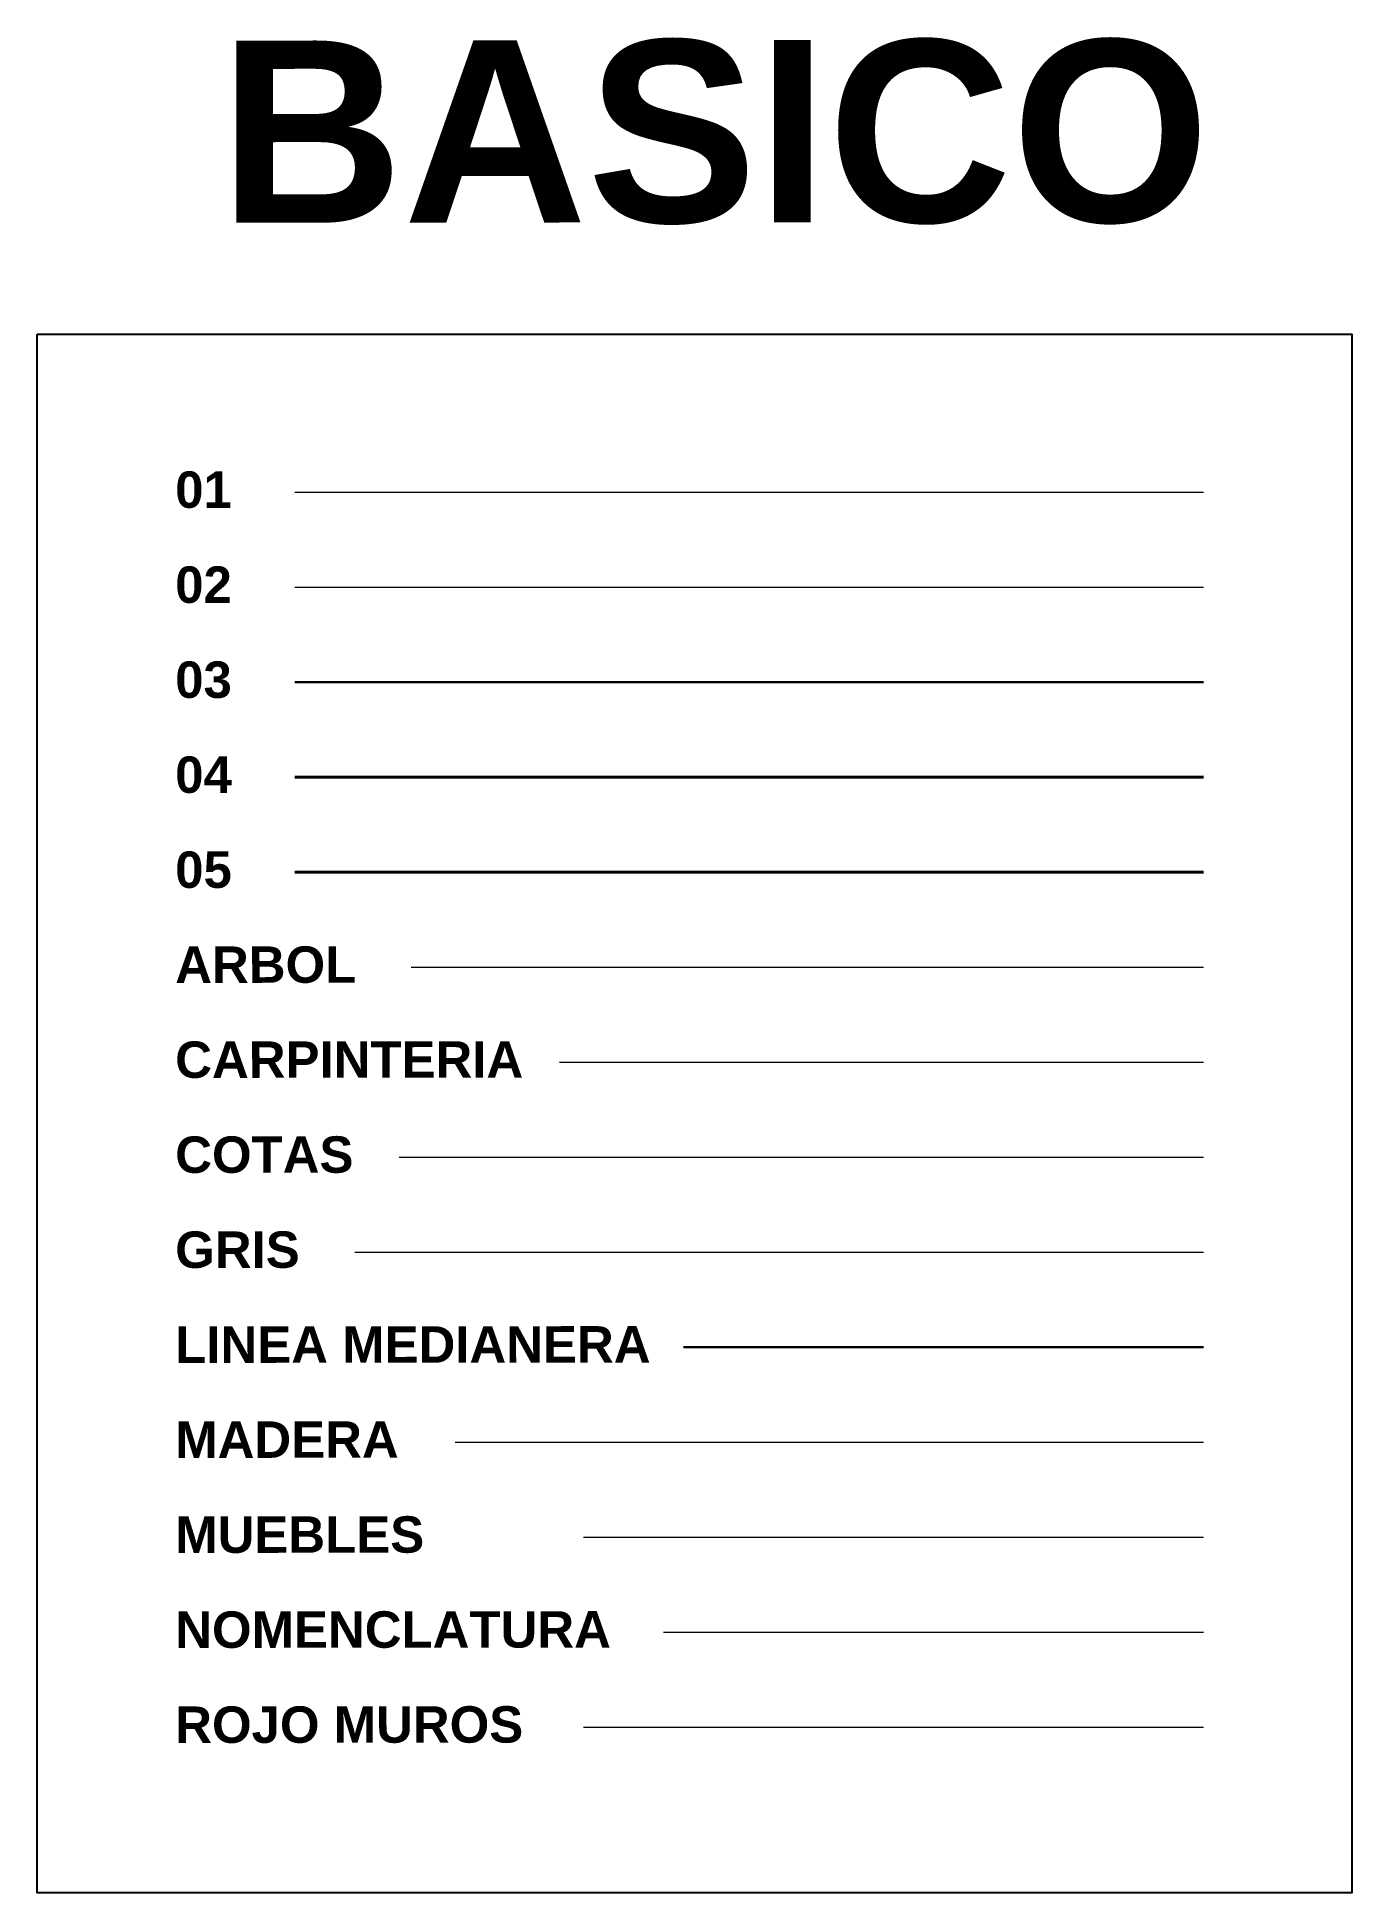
# Model space of a CAD drawing. Header units: millimetres. Extents: x 1434 to 1537, y 1432 to 1474.
# Drawn here: x 1433.91 to 1451.94, y 1448.78 to 1474.24 of the extents above; entities that cross this region are included whole.
import ezdxf

# ---------------------------------------------------------------- set-up
doc = ezdxf.new("R2010")
doc.units = ezdxf.units.MM
doc.linetypes.add('ACAD_ISO04W100', pattern=[30, 24, -3, 0, -3])
for name, color, linetype, lineweight in [('0.1', 50, 'Continuous', 0), ('0.2', 40, 'Continuous', 20), ('0.3', 30, 'Continuous', 30), ('0.4', 20, 'Continuous', 40), ('0.5', 10, 'Continuous', 40), ('carpinterias', 140, 'Continuous', 9), ('cotas', 104, 'Continuous', 18), ('L.M.', 160, 'ACAD_ISO04W100', 30), ('muebles', 7, 'Continuous', 13), ('nomenclatura', 41, 'Continuous', 18)]:
    doc.layers.add(name, color=color, linetype=linetype, lineweight=lineweight)
for name, color, linetype, lineweight, true_color in [('arbol', 7, 'Continuous', 18, 0x00701c), ('gris', 252, 'Continuous', 18, 0x696969), ('rojo muros', 7, 'Continuous', 18, 0xe60a62)]:
    doc.layers.add(name, color=color, linetype=linetype, lineweight=lineweight, true_color=true_color)
doc.styles.add('SANSSERIFBOLD', font='sasb____.pfb')

msp = doc.modelspace()

# ---------------------------------------------------------------- texts
at = {"layer": 'nomenclatura', "style": 'SANSSERIFBOLD'}
for s, height, p in [('BASICO', 2.5, (1436.4102, 1471.6923)), ('01', 0.5, (1435.8041, 1467.7802)), ('02', 0.5, (1435.8041, 1466.4766)), ('03', 0.5, (1435.8041, 1465.173)), ('04', 0.5, (1435.8041, 1463.8694)), ('05', 0.5, (1435.8041, 1462.5658)), ('ARBOL', 0.5, (1435.8041, 1461.2622)), ('CARPINTERIA', 0.5, (1435.8041, 1459.9587)), ('COTAS', 0.5, (1435.8041, 1458.6551)), ('GRIS', 0.5, (1435.8041, 1457.3515)), ('LINEA MEDIANERA', 0.5, (1435.8041, 1456.0479)), ('MADERA', 0.5, (1435.8041, 1454.7443)), ('MUEBLES', 0.5, (1435.8041, 1453.4408)), ('NOMENCLATURA', 0.5, (1435.8041, 1452.1372)), ('ROJO MUROS', 0.5, (1435.8041, 1450.8336))]:
    msp.add_text(s, height=height, rotation=0.04572, dxfattribs=at).set_placement(p)

# ---------------------------------------------------------------- linework, layer by layer
msp.add_lwpolyline([(1433.9105, 1470.1655), (1451.9404, 1470.1655), (1451.9404, 1448.7759), (1433.9105, 1448.7759)], close=True)
at = {"layer": '0.1'}
for p, q in [((1437.4439, 1467.9951), (1449.9035, 1467.9951)), ((1439.643, 1454.9592), (1449.9035, 1454.9592))]:
    msp.add_line(p, q, dxfattribs=at)
at = {"layer": '0.2'}
msp.add_line((1437.4439, 1466.6915), (1449.9035, 1466.6915), dxfattribs=at)
at = {"layer": '0.3'}
msp.add_line((1437.4439, 1465.3879), (1449.9035, 1465.3879), dxfattribs=at)
at = {"layer": '0.4'}
msp.add_line((1437.4439, 1464.0843), (1449.9035, 1464.0843), dxfattribs=at)
at = {"layer": '0.5'}
msp.add_line((1437.4439, 1462.7807), (1449.9035, 1462.7807), dxfattribs=at)
at = {"layer": 'arbol'}
msp.add_line((1439.0382, 1461.4771), (1449.9035, 1461.4771), dxfattribs=at)
at = {"layer": 'carpinterias'}
msp.add_line((1441.0724, 1460.1736), (1449.9035, 1460.1736), dxfattribs=at)
at = {"layer": 'cotas'}
msp.add_line((1438.8733, 1458.87), (1449.9035, 1458.87), dxfattribs=at)
at = {"layer": 'gris'}
msp.add_line((1438.2686, 1457.5664), (1449.9035, 1457.5664), dxfattribs=at)
at = {"layer": 'L.M.'}
msp.add_line((1442.7766, 1456.2628), (1449.9035, 1456.2628), dxfattribs=at)
at = {"layer": 'muebles'}
msp.add_line((1441.4022, 1453.6557), (1449.9035, 1453.6557), dxfattribs=at)
at = {"layer": 'nomenclatura'}
msp.add_line((1442.5017, 1452.3521), (1449.9035, 1452.3521), dxfattribs=at)
at = {"layer": 'rojo muros'}
msp.add_line((1441.4022, 1451.0485), (1449.9035, 1451.0485), dxfattribs=at)

msp.set_redraw_order([(e.dxf.handle, doc.entitydb.next_handle()) for e in msp.query("TEXT MTEXT ATTDEF DIMENSION ARC_DIMENSION")])  # texts and dimensions are drawn at this point

doc.saveas('drawing.dxf')
